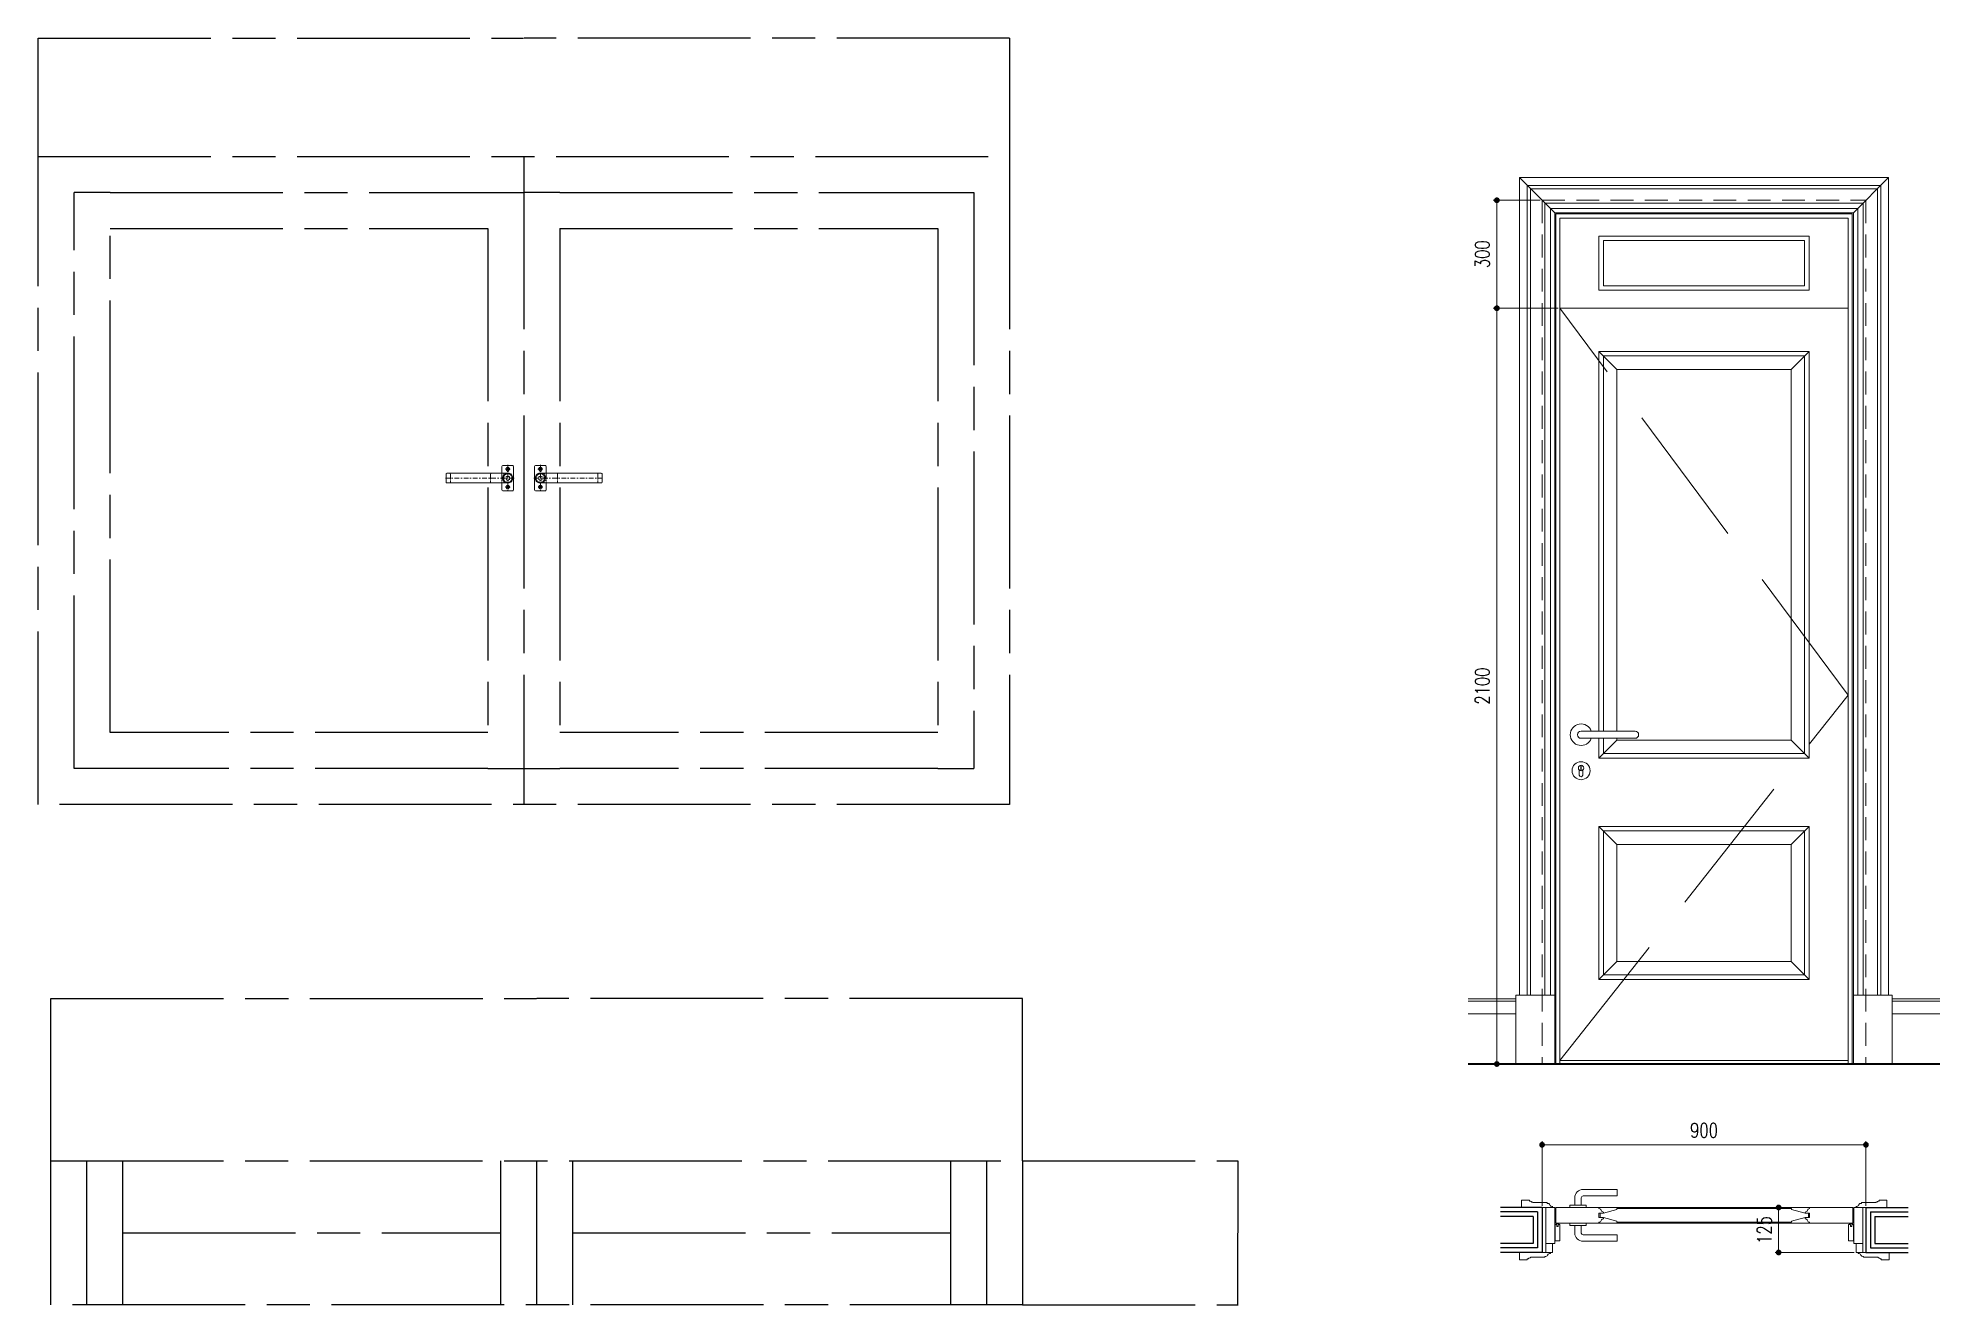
# Model space of a CAD drawing. Header units: inches. Extents: x 4882 to 24082, y 3624 to 18190.
# Drawn here: x 11101 to 16386, y 9380 to 12901 of the extents above; entities that cross this region are included whole.
import ezdxf

# ---------------------------------------------------------------- set-up
doc = ezdxf.new("R2010")
doc.units = ezdxf.units.IN
doc.header["$MEASUREMENT"] = 0
for name, pattern in [('ACAD_ISO08W100', [36, 24, -3, 6, -3]), ('DASHDOT', [25.4, 12.7, -6.35, 0, -6.35]), ('DASHED', [70, 50, -20]), ('HIDDEN', [9.525, 6.35, -3.175]), ('HIDDEN2', [4.7625, 3.175, -1.5875])]:
    doc.linetypes.add(name, pattern=pattern)
for name, color, linetype, lineweight in [('0_20mm_Line_Weight', 3, 'Continuous', 20), ('0_35mm_Line_Weight', 4, 'Continuous', 35), ('104', 1, 'DASHED', 0), ('Dimensions_Levels', 30, 'Continuous', 18), ('Doors', 250, 'Continuous', 20), ('Partition_Framed', 4, 'Continuous', 25), ('Window_Pivot_Lines', 91, 'Continuous', 9)]:
    doc.layers.add(name, color=color, linetype=linetype, lineweight=lineweight)
doc.styles.add('0020_Notes', font='romans.shx', dxfattribs={"width": 0.75, "height": 40})
doc.styles.get("Standard").update_dxf_attribs({"font": 'arial.ttf'})
doc.dimstyles.new('dim 20_dwgmodels.com', dxfattribs={"dimtxt": 40, "dimasz": 16, "dimexe": 10, "dimexo": 5, "dimgap": 20, "dimtad": 1, "dimdec": 0, "dimdsep": 46, "dimtxsty": '0020_Notes', "dimblk": 'DOT', "dimcen": 2.5, "dimclrd": 4, "dimclre": 4, "dimclrt": 90, "dimadec": 0, "dimazin": 0, "dimtfac": 1, "dimtdec": 0, "dimtmove": 0, "dimatfit": 3, "dimldrblk": 'DOT', "dimfxl": 1, "dimtolj": 1, "dimlwd": 18, "dimlwe": 18, "dimarcsym": 0})
doc.dimstyles.get("Standard").update_dxf_attribs({"dimtxt": 0.18, "dimasz": 0.18, "dimexe": 0.18, "dimexo": 0.0625, "dimgap": 0.09, "dimtad": 0, "dimtih": 1, "dimtoh": 1, "dimdec": 4, "dimzin": 0, "dimdsep": 46, "dimtxsty": 'Standard', "dimcen": 0.09, "dimadec": 0, "dimazin": 0, "dimtfac": 1, "dimtdec": 4, "dimtofl": 0, "dimtmove": 0, "dimatfit": 3, "dimfxl": 1, "dimtolj": 1, "dimtzin": 0, "dimarcsym": 0})

msp = doc.modelspace()

# ---------------------------------------------------------------- blocks, each defined once
blk = doc.blocks.new('*D91')
at = {"color": 0, "linetype": 'ACAD_ISO08W100', "lineweight": -2, "ltscale": 20, "transparency": 16777216}
for p, q in [((11101.1, 12571.4), (11101.1, 12900.5)), ((11101.2, 12900.4), (12450.4, 12900.4)), ((13800.9, 12900.4), (12451.7, 12900.4)), ((13801.1, 12571.4), (13801.1, 12900.5))]:
    blk.add_line(p, q, dxfattribs=at)
at = {"color": 0, "linetype": 'ACAD_ISO08W100', "ltscale": 20, "transparency": 16777216}
for points in [[(11101.2, 12900.4), (11101.2, 12900.3), (11101.1, 12900.4)], [(13800.9, 12900.4), (13800.9, 12900.3), (13801.1, 12900.4)]]:
    blk.add_solid(points, dxfattribs=at)
at = {"color": 0, "linetype": 'ACAD_ISO08W100', "ltscale": 20, "transparency": 16777216, "insert": (12451.1, 12900.4), "char_height": 0.18, "attachment_point": 5}
blk.add_mtext('\\A1;2700.0000', dxfattribs=at)
blk = doc.blocks.new('*D79')
at = {"color": 0, "linetype": 'ACAD_ISO08W100', "lineweight": -2, "ltscale": 20, "transparency": 16777216}
for p, q in [((11136.6, 9780.4), (11136.6, 10231.5)), ((11136.7, 10231.4), (12485.9, 10231.4)), ((13836.4, 10231.4), (12487.2, 10231.4)), ((13836.6, 9780.4), (13836.6, 10231.5))]:
    blk.add_line(p, q, dxfattribs=at)
at = {"color": 0, "linetype": 'ACAD_ISO08W100', "ltscale": 20, "transparency": 16777216}
for points in [[(11136.7, 10231.4), (11136.7, 10231.3), (11136.6, 10231.4)], [(13836.4, 10231.4), (13836.4, 10231.3), (13836.6, 10231.4)]]:
    blk.add_solid(points, dxfattribs=at)
at = {"color": 0, "linetype": 'ACAD_ISO08W100', "ltscale": 20, "transparency": 16777216, "insert": (12486.6, 10231.4), "char_height": 0.18, "attachment_point": 5}
blk.add_mtext('\\A1;2700.0000', dxfattribs=at)
blk = doc.blocks.new('*D80')
at = {"color": 0, "linetype": 'ACAD_ISO08W100', "lineweight": -2, "ltscale": 20, "transparency": 16777216}
for p, q in [((13836.6, 9780.4), (14435.7, 9780.4)), ((14435.6, 9780.2), (14435.6, 9580.5)), ((14435.6, 9380.5), (14435.6, 9580.2)), ((13836.6, 9380.4), (14435.7, 9380.4))]:
    blk.add_line(p, q, dxfattribs=at)
at = {"color": 0, "linetype": 'ACAD_ISO08W100', "ltscale": 20, "transparency": 16777216}
for points in [[(14435.5, 9780.2), (14435.6, 9780.2), (14435.6, 9780.4)], [(14435.5, 9380.5), (14435.6, 9380.5), (14435.6, 9380.4)]]:
    blk.add_solid(points, dxfattribs=at)
at = {"color": 0, "linetype": 'ACAD_ISO08W100', "ltscale": 20, "transparency": 16777216, "insert": (14435.6, 9580.4), "char_height": 0.18, "attachment_point": 5}
blk.add_mtext('\\A1;400.0000', dxfattribs=at)
blk = doc.blocks.new('_Dot')
at = {"color": 0, "lineweight": -2}
blk.add_line((-0.5, 0), (-1, 0), dxfattribs=at)
at = {"color": 0, "const_width": 0.5}
blk.add_lwpolyline([(-0.25, 0, 1), (0.25, 0, 1)], format="xyb", close=True, dxfattribs=at)
blk = doc.blocks.new('*D69')
at = {"layer": 'Dimensions_Levels', "color": 4, "lineweight": 18, "transparency": 16777216}
for p, q in [((16139.1, 9651.2), (15927.9, 9651.2)), ((15937.9, 9635.2), (15937.9, 9542.2)), ((16148.1, 9526.2), (15927.9, 9526.2))]:
    blk.add_line(p, q, dxfattribs=at)
at = {"layer": 'Dimensions_Levels', "color": 4, "lineweight": 18, "transparency": 16777216, "xscale": 16, "yscale": 16, "zscale": 16}
for p, rotation in [((15937.9, 9651.2), 90), ((15937.9, 9526.2), 270)]:
    blk.add_blockref('_Dot', p, dxfattribs=dict(at, rotation=rotation))
at = {"layer": 'Dimensions_Levels', "color": 90, "transparency": 16777216, "insert": (15897.9, 9588.7), "char_height": 40, "attachment_point": 5, "rotation": 90, "style": '0020_Notes'}
blk.add_mtext('\\A1;125', dxfattribs=at)
blk = doc.blocks.new('*D70')
at = {"layer": 'Dimensions_Levels', "color": 4, "lineweight": 18, "transparency": 16777216}
for p, q in [((15280.6, 9656.2), (15280.6, 9835.4)), ((16180.6, 9656.2), (16180.6, 9835.4)), ((15296.6, 9825.4), (16164.6, 9825.4))]:
    blk.add_line(p, q, dxfattribs=at)
at = {"layer": 'Dimensions_Levels', "color": 4, "lineweight": 18, "transparency": 16777216, "xscale": 16, "yscale": 16, "zscale": 16, "rotation": 180}
blk.add_blockref('_Dot', (15280.6, 9825.4), dxfattribs=at)
at = {"layer": 'Dimensions_Levels', "color": 4, "lineweight": 18, "transparency": 16777216, "xscale": 16, "yscale": 16, "zscale": 16}
blk.add_blockref('_Dot', (16180.6, 9825.4), dxfattribs=at)
at = {"layer": 'Dimensions_Levels', "color": 90, "transparency": 16777216, "insert": (15730.6, 9865.4), "char_height": 40, "attachment_point": 5, "style": '0020_Notes'}
blk.add_mtext('\\A1;900', dxfattribs=at)
blk = doc.blocks.new('*D71')
at = {"layer": 'Dimensions_Levels', "color": 4, "lineweight": 18, "transparency": 16777216}
for p, q in [((15325.3, 12149.9), (15144.9, 12149.9)), ((15154.9, 10065.9), (15154.9, 12133.9)), ((15202.6, 10049.9), (15144.9, 10049.9))]:
    blk.add_line(p, q, dxfattribs=at)
at = {"layer": 'Dimensions_Levels', "color": 4, "lineweight": 18, "transparency": 16777216, "xscale": 16, "yscale": 16, "zscale": 16}
for p, rotation in [((15154.9, 12149.9), 90), ((15154.9, 10049.9), 270)]:
    blk.add_blockref('_Dot', p, dxfattribs=dict(at, rotation=rotation))
at = {"layer": 'Dimensions_Levels', "color": 90, "transparency": 16777216, "insert": (15114.9, 11099.9), "char_height": 40, "attachment_point": 5, "rotation": 90, "style": '0020_Notes'}
blk.add_mtext('\\A1;2100', dxfattribs=at)
blk = doc.blocks.new('Door_Arch')
at = {"layer": 'Doors'}
for p, q in [((-64, 20.6), (-86, 20.6)), ((-86, 20.6), (-86, 0)), ((0, 0), (-86, 0)), ((-64, 17.5), (-64, 20.6)), ((-55, 13.5), (-55, 15.1)), ((-15, 13.5), (-55, 13.5)), ((-15, 11.1), (-15, 13.5)), ((0, 0), (0, 3.2))]:
    blk.add_line(p, q, dxfattribs=at)
blk.add_lwpolyline([(-64, 17.5, 0.073464), (-64, 18.3, 0.073464)], format="xyb", dxfattribs=at)
for centre, radius, start, end in [((-62.4, 14.3), 3.54, 33.549, 117.2539), ((-56, 20.3), 5.33, 229.4186, 280.5885), ((-13.3, 5.4), 6.01, 17.2531, 106.7937), ((-1.5, 9.4), 6.44, 200.7728, 283.8585)]:
    blk.add_arc(centre, radius, start, end, dxfattribs=at)
blk = doc.blocks.new('*D75')
at = {"layer": 'Dimensions_Levels', "color": 4, "lineweight": 18, "transparency": 16777216}
for p, q in [((15275.6, 12449.9), (15144.9, 12449.9)), ((15154.9, 12433.9), (15154.9, 12165.9)), ((15275.6, 12149.9), (15144.9, 12149.9))]:
    blk.add_line(p, q, dxfattribs=at)
at = {"layer": 'Dimensions_Levels', "color": 4, "lineweight": 18, "transparency": 16777216, "xscale": 16, "yscale": 16, "zscale": 16}
for p, rotation in [((15154.9, 12449.9), 90), ((15154.9, 12149.9), 270)]:
    blk.add_blockref('_Dot', p, dxfattribs=dict(at, rotation=rotation))
at = {"layer": 'Dimensions_Levels', "color": 90, "transparency": 16777216, "insert": (15114.9, 12299.9), "char_height": 40, "attachment_point": 5, "rotation": 90, "style": '0020_Notes'}
blk.add_mtext('\\A1;300', dxfattribs=at)

# ---------------------------------------------------------------- dimensions: what is measured, and where the dimension line sits
at = {"color": 7, "linetype": 'ACAD_ISO08W100', "ltscale": 20}
for base, p1, p2, picture, middle in [((13801.06552, 12900.3555), (11101.06552, 12571.3555), (13801.06552, 12571.3555), '*D91', (12451.06552, 12900.3555)), ((13836.56552, 10231.3555), (11136.56552, 9780.3555), (13836.56552, 9780.3555), '*D79', (12486.56552, 10231.3555))]:
    dim = msp.add_linear_dim(base=base, p1=p1, p2=p2, dimstyle='Standard', dxfattribs=at)
    dim.commit()
    dim.dimension.update_dxf_attribs({"geometry": picture, "text_midpoint": middle})
dim = msp.add_linear_dim(base=(14435.56552, 9380.3555), p1=(13836.56552, 9780.3555), p2=(13836.56552, 9380.3555), angle=90, dimstyle='Standard', dxfattribs=at)
dim.commit()
dim.dimension.update_dxf_attribs({"geometry": '*D80', "text_midpoint": (14435.56552, 9580.3555)})
at = {"layer": 'Dimensions_Levels'}
for p1, p2, picture, middle in [((15280.58504, 12449.87503), (15280.58504, 12149.87503), '*D75', (15114.85615, 12299.87503)), ((15207.60457, 10049.87503), (15330.27081, 12149.87503), '*D71', (15114.85615, 11099.87503))]:
    dim = msp.add_linear_dim(base=(15154.85615, 12149.87503), p1=p1, p2=p2, angle=90, dimstyle='dim 20_dwgmodels.com', dxfattribs=at)
    dim.commit()
    dim.dimension.update_dxf_attribs({"geometry": picture, "text_midpoint": middle})
dim = msp.add_linear_dim(base=(16180.58504, 9825.39623), p1=(15280.58504, 9651.22744), p2=(16180.58504, 9651.22744), dimstyle='dim 20_dwgmodels.com', dxfattribs=at)
dim.commit()
dim.dimension.update_dxf_attribs({"geometry": '*D70', "text_midpoint": (15730.58504, 9865.39623)})
at = {"layer": 'Dimensions_Levels', "color": 7}
dim = msp.add_linear_dim(base=(15937.89063, 9526.22744), p1=(16144.08504, 9651.22744), p2=(16153.08504, 9526.22744), angle=90, dimstyle='dim 20_dwgmodels.com', dxfattribs=at)
dim.commit()
dim.dimension.update_dxf_attribs({"geometry": '*D69', "text_midpoint": (15897.89063, 9588.72744)})

# ---------------------------------------------------------------- linework, layer by layer
at = {"color": 7, "linetype": 'ACAD_ISO08W100', "ltscale": 20}
for p, q in [((11101.06552, 12571.3555), (12451.06552, 12571.3555)), ((11101.06552, 10771.3555), (11101.06552, 12571.3555)), ((11101.06552, 12571.3555), (13801.06552, 12571.3555)), ((12451.06552, 12571.3555), (12451.06552, 10771.3555)), ((13801.06552, 12571.3555), (13801.06552, 10771.3555)), ((11201.06552, 10871.3555), (11201.06552, 12471.3555)), ((11301.06552, 12471.3555), (12351.06552, 12471.3555)), ((12551.06552, 12471.3555), (13601.06552, 12471.3555)), ((13701.06552, 12471.3555), (13701.06552, 10871.3555)), ((11301.06552, 10971.3555), (11301.06552, 12371.3555)), ((11301.06552, 12371.3555), (12351.06552, 12371.3555)), ((12351.06552, 12371.3555), (12351.06552, 10971.3555)), ((12551.06552, 12371.3555), (12551.06552, 10971.3555)), ((12551.06552, 12371.3555), (13601.06552, 12371.3555)), ((13601.06552, 12371.3555), (13601.06552, 10971.3555)), ((12351.06552, 10971.3555), (11301.06552, 10971.3555)), ((13601.06552, 10971.3555), (12551.06552, 10971.3555)), ((12351.06552, 10871.3555), (11301.06552, 10871.3555)), ((13601.06552, 10871.3555), (12551.06552, 10871.3555)), ((13801.06552, 10771.3555), (11101.06552, 10771.3555)), ((11136.56552, 9380.3555), (11136.56552, 9780.3555)), ((11136.56552, 9780.3555), (13836.56552, 9780.3555)), ((11136.56552, 9780.3555), (12486.56552, 9780.3555)), ((11236.56552, 9380.3555), (11236.56552, 9780.3555)), ((11336.56552, 9380.3555), (11336.56552, 9780.3555)), ((12386.56552, 9780.3555), (12386.56552, 9380.3555)), ((12486.56552, 9780.3555), (12486.56552, 9380.3555)), ((12586.56552, 9780.3555), (12586.56552, 9380.3555)), ((13636.56552, 9780.3555), (13636.56552, 9380.3555)), ((13736.56552, 9780.3555), (13736.56552, 9380.3555)), ((13836.56552, 9780.3555), (13836.56552, 9380.3555)), ((11336.56552, 9580.3555), (12386.56552, 9580.3555)), ((12586.56552, 9580.3555), (13636.56552, 9580.3555)), ((13836.56552, 9380.3555), (11136.56552, 9380.3555))]:
    msp.add_line(p, q, dxfattribs=at)
at = {"color": 7, "ltscale": 20}
for p, q in [((11301.06552, 12471.3555), (11201.06552, 12471.3555)), ((12351.06552, 12471.3555), (12451.06552, 12471.3555)), ((12551.06552, 12471.3555), (12451.06552, 12471.3555)), ((13601.06552, 12471.3555), (13701.06552, 12471.3555)), ((11301.06552, 10871.3555), (11201.06552, 10871.3555)), ((12351.06552, 10871.3555), (12451.06552, 10871.3555)), ((12451.06552, 10871.3555), (12551.06552, 10871.3555)), ((13601.06552, 10871.3555), (13701.06552, 10871.3555))]:
    msp.add_line(p, q, dxfattribs=at)
at = {"color": 7, "linetype": 'ACAD_ISO08W100', "ltscale": 20}
for points in [[(11101.06552, 12571.3555), (13801.06552, 12571.3555), (13801.06552, 10771.3555), (11101.06552, 10771.3555)], [(11136.56552, 9780.3555), (13836.56552, 9780.3555), (13836.56552, 9380.3555), (11136.56552, 9380.3555)]]:
    msp.add_lwpolyline(points, close=True, dxfattribs=at)
at = {"layer": '0_20mm_Line_Weight', "linetype": 'HIDDEN', "ltscale": 10}
for p, q in [((15280.58504, 12449.87503), (16180.58504, 12449.87503)), ((15280.58504, 12449.87503), (15280.58504, 10049.87503)), ((16180.58504, 12449.87503), (16180.58504, 10049.87503))]:
    msp.add_line(p, q, dxfattribs=at)
at = {"layer": '0_35mm_Line_Weight'}
msp.add_line((15074.91131, 10049.87503), (16386.25877, 10049.87503), dxfattribs=at)
at = {"layer": '104', "color": 7, "linetype": 'Continuous', "lineweight": 0}
for p, q in [((12235.01589, 11666.3555), (12235.01589, 11689.3555)), ((12237.01589, 11691.3555), (12406.31552, 11691.3555)), ((12390.06552, 11691.3555), (12390.06552, 11710.3555)), ((12392.56552, 11712.8555), (12420.06552, 11712.8555)), ((12395.81589, 11666.3555), (12395.81589, 11689.3555)), ((12422.56552, 11710.3555), (12422.56552, 11645.3555)), ((12480.81552, 11710.3555), (12480.81552, 11645.3555)), ((12510.81552, 11712.8555), (12483.31552, 11712.8555)), ((12666.36514, 11691.3555), (12497.06552, 11691.3555)), ((12507.56514, 11666.3555), (12507.56514, 11689.3555)), ((12513.31552, 11691.3555), (12513.31552, 11710.3555)), ((12668.36514, 11666.3555), (12668.36514, 11689.3555)), ((12406.31552, 11664.3555), (12237.01589, 11664.3555)), ((12390.06552, 11645.3555), (12390.06552, 11664.3555)), ((12420.06552, 11642.8555), (12392.56552, 11642.8555)), ((12483.31552, 11642.8555), (12510.81552, 11642.8555)), ((12497.06552, 11664.3555), (12666.36514, 11664.3555)), ((12513.31552, 11645.3555), (12513.31552, 11664.3555))]:
    msp.add_line(p, q, dxfattribs=at)
at = {"layer": '104', "color": 1, "linetype": 'HIDDEN2', "lineweight": 0}
for p, q in [((12247.01589, 11666.3555), (12247.01589, 11689.3555)), ((12358.81589, 11666.3555), (12358.81589, 11689.3555)), ((12390.06552, 11664.3555), (12390.06552, 11691.3555)), ((12410.81552, 11682.3555), (12401.81552, 11682.3555)), ((12401.81552, 11682.3555), (12401.81552, 11673.3555)), ((12404.96842, 11706.68271), (12404.95851, 11706.68271)), ((12410.81552, 11673.3555), (12410.81552, 11682.3555)), ((12492.56552, 11673.3555), (12492.56552, 11682.3555)), ((12492.56552, 11682.3555), (12501.56552, 11682.3555)), ((12498.41261, 11706.68271), (12498.42252, 11706.68271)), ((12501.56552, 11682.3555), (12501.56552, 11673.3555)), ((12513.31552, 11664.3555), (12513.31552, 11691.3555)), ((12544.56514, 11666.3555), (12544.56514, 11689.3555)), ((12656.36514, 11666.3555), (12656.36514, 11689.3555)), ((12401.81552, 11673.3555), (12410.81552, 11673.3555)), ((12403.22599, 11666.31179), (12403.21929, 11666.31358)), ((12485.52443, 11674.75795), (12485.52289, 11674.76369)), ((12501.56552, 11673.3555), (12492.56552, 11673.3555)), ((12500.15504, 11666.31179), (12500.16174, 11666.31358)), ((12500.62812, 11664.57505), (12500.62041, 11664.57298))]:
    msp.add_line(p, q, dxfattribs=at)
at = {"layer": '104', "color": 1, "linetype": 'DASHDOT', "lineweight": 0}
for p, q in [((12413.31439, 11702.8555), (12398.91159, 11702.8555)), ((12406.31552, 11714.8555), (12406.31552, 11641.8555)), ((12490.06665, 11702.8555), (12504.46944, 11702.8555)), ((12497.06552, 11714.8555), (12497.06552, 11641.8555)), ((12424.31552, 11677.8555), (12233.31552, 11677.8555)), ((12412.89077, 11652.8555), (12398.74215, 11652.8555)), ((12479.06552, 11677.8555), (12670.06552, 11677.8555)), ((12490.49026, 11652.8555), (12504.63889, 11652.8555))]:
    msp.add_line(p, q, dxfattribs=at)
at = {"layer": '104', "color": 1, "linetype": 'HIDDEN2', "lineweight": 0}
for centre, radius in [((12406.31552, 11677.8555), 12), ((12406.31552, 11702.8555), 5), ((12406.31552, 11702.8555), 3), ((12497.06552, 11677.8555), 12), ((12497.06552, 11702.8555), 5), ((12497.06552, 11702.8555), 3), ((12406.31552, 11652.8555), 5), ((12406.31552, 11652.8555), 3), ((12497.06552, 11652.8555), 5), ((12497.06552, 11652.8555), 3)]:
    msp.add_circle(centre, radius, dxfattribs=at)
at = {"layer": '104', "color": 7, "linetype": 'Continuous', "lineweight": 0}
for centre, radius, start, end in [((12237.01589, 11689.3555), 2, 90, 180), ((12392.56552, 11710.3555), 2.5, 90, 180), ((12393.81589, 11689.3555), 2, 0, 90), ((12406.31552, 11677.8555), 14.25, 251.32828194, 108.67171806), ((12406.31552, 11677.8555), 13.5, 270, 90), ((12420.06552, 11710.3555), 2.5, 0, 90), ((12483.31552, 11710.3555), 2.5, 90, 180), ((12497.06552, 11677.8555), 14.25, 71.32828194, 288.67171806), ((12497.06552, 11677.8555), 13.5, 90, 270), ((12509.56514, 11689.3555), 2, 90, 180), ((12510.81552, 11710.3555), 2.5, 0, 90), ((12666.36514, 11689.3555), 2, 0, 90), ((12237.01589, 11666.3555), 2, 180, 270), ((12392.56552, 11645.3555), 2.5, 180, 270), ((12393.81589, 11666.3555), 2, 270, 0), ((12420.06552, 11645.3555), 2.5, 270, 0), ((12483.31552, 11645.3555), 2.5, 180, 270), ((12509.56514, 11666.3555), 2, 180, 270), ((12510.81552, 11645.3555), 2.5, 270, 0), ((12666.36514, 11666.3555), 2, 270, 0)]:
    msp.add_arc(centre, radius, start, end, dxfattribs=at)
at = {"layer": '104', "color": 1, "linetype": 'HIDDEN2', "lineweight": 0}
for centre, radius, start, end in [((12245.01589, 11689.3555), 2, 0, 90), ((12360.81589, 11689.3555), 2, 90, 180), ((12406.31552, 11677.8555), 14.25, 108.67171806, 251.32828194), ((12497.06552, 11677.8555), 14.25, 288.67171806, 71.32828194), ((12542.56514, 11689.3555), 2, 0, 90), ((12658.36514, 11689.3555), 2, 90, 180), ((12245.01589, 11666.3555), 2, 270, 0), ((12360.81589, 11666.3555), 2, 180, 270), ((12542.56514, 11666.3555), 2, 270, 0), ((12658.36514, 11666.3555), 2, 180, 270)]:
    msp.add_arc(centre, radius, start, end, dxfattribs=at)
at = {"layer": 'Doors', "color": 7}
for p, q in [((15217.60457, 12512.8555), (16243.56552, 12512.8555)), ((15217.60457, 12512.8555), (15217.60457, 10240.85003)), ((15315.58504, 12414.87503), (15217.60457, 12512.8555)), ((15239.54778, 12490.91229), (16221.62231, 12490.91229)), ((15239.54778, 12490.91229), (15239.54778, 10240.85003)), ((15248.56489, 12481.89518), (16212.6052, 12481.89518)), ((15248.56489, 12481.89518), (15248.56489, 10240.85003)), ((16145.58504, 12414.87503), (16243.56552, 12512.8555)), ((16212.6052, 12481.89518), (16212.6052, 10240.85003)), ((16221.62231, 12490.91229), (16221.62231, 10240.85003)), ((16243.56552, 12512.8555), (16243.56552, 10240.85003)), ((15288.54719, 12441.91288), (16172.62289, 12441.91288)), ((15288.54719, 12441.91288), (15288.54719, 10240.85003)), ((15303.58504, 12426.87503), (16157.58504, 12426.87503)), ((15303.58504, 12426.87503), (15303.58504, 10240.85003)), ((16157.58504, 12426.87503), (16157.58504, 10240.85003)), ((16172.62289, 12441.91288), (16172.62289, 10240.85003)), ((15315.58504, 12414.87503), (16145.58504, 12414.87503)), ((15315.58504, 12414.87503), (15315.58504, 10049.87503)), ((15318.58504, 12411.87503), (16142.58504, 12411.87503)), ((15318.58504, 12411.87503), (15318.58504, 10049.87503)), ((15330.27081, 12400.18926), (16130.89928, 12400.18926)), ((15330.27081, 12400.18926), (15330.27081, 10049.87503)), ((16130.89928, 12400.18926), (16130.89928, 10049.87503)), ((16142.58504, 12411.87503), (16142.58504, 10049.87503)), ((16145.58504, 12414.87503), (16145.58504, 10049.87503)), ((16022.58504, 12350.18926), (15438.58504, 12350.18926)), ((15438.58504, 12350.18926), (15438.58504, 12199.87503)), ((16010.08504, 12337.68926), (15451.08504, 12337.68926)), ((15451.08504, 12337.68926), (15451.08504, 12212.37503)), ((16010.08504, 12337.68926), (16010.08504, 12212.37503)), ((16022.58504, 12350.18926), (16022.58504, 12199.87503)), ((16010.08504, 12212.37503), (15451.08504, 12212.37503)), ((16022.58504, 12199.87503), (15438.58504, 12199.87503)), ((15330.27081, 12149.87503), (16130.89928, 12149.87503)), ((15438.58504, 12029.87503), (15438.58504, 10974.87503)), ((16022.58504, 12029.87503), (15438.58504, 12029.87503)), ((15488.58504, 11979.87503), (15438.58504, 12029.87503)), ((15451.08504, 12017.37503), (15451.08504, 10974.87503)), ((16010.08504, 12017.37503), (15451.08504, 12017.37503)), ((15972.58504, 11979.87503), (16022.58504, 12029.87503)), ((16010.08504, 12017.37503), (16010.08504, 10912.37503)), ((16022.58504, 12029.87503), (16022.58504, 10899.87503)), ((15488.58504, 11979.87503), (15488.58504, 10974.87503)), ((15972.58504, 11979.87503), (15488.58504, 11979.87503)), ((15972.58504, 11979.87503), (15972.58504, 10949.87503)), ((15388.9199, 10974.87503), (15538.9199, 10974.87503)), ((15388.9199, 10954.87503), (15538.9199, 10954.87503)), ((15438.58504, 10954.87503), (15438.58504, 10899.87503)), ((15438.58504, 10899.87503), (15488.58504, 10949.87503)), ((15451.08504, 10954.87503), (15451.08504, 10912.37503)), ((15488.58504, 10954.87503), (15488.58504, 10949.87503)), ((15972.58504, 10949.87503), (15488.58504, 10949.87503)), ((15972.58504, 10949.87503), (16022.58504, 10899.87503)), ((16022.58504, 10899.87503), (15438.58504, 10899.87503)), ((16010.08504, 10912.37503), (15451.08504, 10912.37503)), ((15383.9199, 10866.72321), (15383.9199, 10852.81338)), ((15388.3199, 10876.9654), (15388.3199, 10867.66137)), ((15388.3199, 10876.9654), (15389.5199, 10876.9654)), ((15388.3199, 10867.66137), (15389.5199, 10867.66137)), ((15389.5199, 10867.66137), (15389.5199, 10876.9654)), ((15393.9199, 10866.72321), (15393.9199, 10852.81338)), ((16022.58504, 10709.87503), (15438.58504, 10709.87503)), ((15438.58504, 10709.87503), (15438.58504, 10284.87503)), ((15488.58504, 10659.87503), (15438.58504, 10709.87503)), ((16010.08504, 10697.37503), (15451.08504, 10697.37503)), ((15451.08504, 10697.37503), (15451.08504, 10297.37503)), ((15972.58504, 10659.87503), (16022.58504, 10709.87503)), ((16010.08504, 10697.37503), (16010.08504, 10297.37503)), ((16022.58504, 10709.87503), (16022.58504, 10284.87503)), ((15972.58504, 10659.87503), (15488.58504, 10659.87503)), ((15488.58504, 10659.87503), (15488.58504, 10334.87503)), ((15972.58504, 10659.87503), (15972.58504, 10334.87503)), ((15488.58504, 10334.87503), (15438.58504, 10284.87503)), ((15972.58504, 10334.87503), (15488.58504, 10334.87503)), ((16022.58504, 10284.87503), (15972.58504, 10334.87503)), ((16022.58504, 10284.87503), (15438.58504, 10284.87503)), ((16010.08504, 10297.37503), (15451.08504, 10297.37503)), ((15074.91131, 10230.85003), (15207.60457, 10230.85003)), ((15074.91131, 10224.50003), (15207.60457, 10224.50003)), ((15207.60457, 10240.85003), (15315.58504, 10240.85003)), ((15207.60457, 10240.85003), (15207.60457, 10049.87503)), ((16253.56552, 10240.85003), (16145.58504, 10240.85003)), ((16253.56552, 10240.85003), (16253.56552, 10049.87503)), ((16386.25877, 10230.85003), (16253.56552, 10230.85003)), ((16386.25877, 10224.50003), (16253.56552, 10224.50003)), ((15074.91131, 10189.57503), (15207.60457, 10189.57503)), ((16386.25877, 10189.57503), (16253.56552, 10189.57503)), ((15330.27081, 10059.87503), (16130.89928, 10059.87503)), ((15290.58504, 9551.22744), (15290.58504, 9651.22744)), ((15290.58504, 9651.22744), (15315.58504, 9651.22744)), ((15315.58504, 9551.22744), (15315.58504, 9651.22744)), ((15318.58504, 9651.22744), (15438.58504, 9651.22744)), ((15318.58504, 9607.22744), (15318.58504, 9651.22744)), ((15438.58504, 9651.22744), (15438.58504, 9648.22744)), ((15451.08504, 9635.47744), (15488.58504, 9645.22744)), ((15451.08504, 9635.47744), (15451.08504, 9638.47744)), ((15451.08504, 9622.97744), (15451.08504, 9619.97744)), ((15451.08504, 9622.97744), (15488.58504, 9613.22744)), ((15488.58504, 9648.22744), (15974.08504, 9648.22744)), ((15488.58504, 9645.22744), (15488.58504, 9648.22744)), ((16011.58504, 9635.47744), (15974.08504, 9645.22744)), ((16011.58504, 9622.97744), (15974.08504, 9613.22744)), ((16011.58504, 9635.47744), (16011.58504, 9638.47744)), ((16011.58504, 9622.97744), (16011.58504, 9619.97744)), ((16144.08504, 9651.22744), (16024.08504, 9651.22744)), ((16144.08504, 9607.22744), (16144.08504, 9651.22744)), ((16172.08504, 9651.22744), (16147.08504, 9651.22744)), ((16147.08504, 9551.22744), (16147.08504, 9651.22744)), ((16172.08504, 9551.22744), (16172.08504, 9651.22744)), ((15316.58504, 9602.8719), (15316.58504, 9559.8719)), ((15317.58504, 9603.8719), (15321.48671, 9603.8719)), ((15318.58504, 9607.22744), (15438.58504, 9607.22744)), ((15321.48671, 9603.8719), (15321.48671, 9598.43945)), ((15321.48671, 9598.43945), (15325.36914, 9598.43945)), ((15325.36914, 9603.8719), (15325.36914, 9598.43945)), ((15325.36914, 9603.8719), (15329.27081, 9603.8719)), ((15329.27081, 9603.8719), (15330.27081, 9602.8719)), ((15330.27081, 9602.8719), (15330.27081, 9559.8719)), ((15438.58504, 9607.22744), (15438.58504, 9610.22744)), ((15488.58504, 9610.22744), (15488.58504, 9613.22744)), ((15488.58504, 9610.22744), (15974.08504, 9610.22744)), ((16024.08504, 9607.22744), (16024.08504, 9610.22744)), ((16144.08504, 9607.22744), (16024.08504, 9607.22744)), ((16132.39928, 9602.8719), (16132.39928, 9559.8719)), ((16137.30095, 9603.8719), (16133.39928, 9603.8719)), ((16137.30095, 9603.8719), (16137.30095, 9598.43945)), ((16141.18337, 9598.43945), (16137.30095, 9598.43945)), ((16141.18337, 9603.8719), (16141.18337, 9598.43945)), ((16145.08504, 9603.8719), (16141.18337, 9603.8719)), ((16146.08504, 9602.8719), (16146.08504, 9559.8719)), ((15290.58504, 9551.22744), (15315.58504, 9551.22744)), ((15290.58504, 9551.22744), (15290.58504, 9526.22744)), ((15303.58504, 9526.22744), (15309.58504, 9526.22744)), ((15309.58504, 9551.22744), (15309.58504, 9526.22744)), ((15316.58504, 9559.8719), (15317.58504, 9558.8719)), ((15329.27081, 9558.8719), (15317.56914, 9558.8719)), ((15330.27081, 9559.8719), (15329.27081, 9558.8719)), ((16133.39928, 9558.8719), (16145.10095, 9558.8719)), ((16146.08504, 9559.8719), (16145.08504, 9558.8719)), ((16172.08504, 9551.22744), (16147.08504, 9551.22744)), ((16153.08504, 9551.22744), (16153.08504, 9526.22744)), ((16159.08504, 9526.22744), (16153.08504, 9526.22744)), ((16172.08504, 9551.22744), (16172.08504, 9526.22744))]:
    msp.add_line(p, q, dxfattribs=at)
at = {"layer": 'Doors', "color": 7, "linetype": 'Continuous'}
for p, q in [((15371.56698, 9657.22744), (15371.56698, 9678.22744)), ((15389.56698, 9657.22744), (15389.56698, 9678.22744)), ((15394.56698, 9701.22744), (15489.56698, 9701.22744)), ((15394.56698, 9683.22744), (15489.56698, 9683.22744)), ((15489.56698, 9683.22744), (15489.56698, 9701.22744)), ((15358.06698, 9657.22744), (15358.06698, 9651.22744)), ((15403.06698, 9657.22744), (15358.06698, 9657.22744)), ((15403.06698, 9651.22744), (15403.06698, 9657.22744)), ((15438.58504, 9651.22744), (16024.08504, 9651.22744)), ((15438.58504, 9635.47744), (15438.58504, 9622.97744)), ((15451.08504, 9635.47744), (15438.58504, 9635.47744)), ((15451.08504, 9622.97744), (15438.58504, 9622.97744)), ((15441.58504, 9635.47744), (15441.58504, 9622.97744)), ((16011.58504, 9635.47744), (16024.08504, 9635.47744)), ((16011.58504, 9622.97744), (16024.08504, 9622.97744)), ((16021.08504, 9635.47744), (16021.08504, 9622.97744)), ((16024.08504, 9635.47744), (16024.08504, 9622.97744)), ((15358.06698, 9601.22744), (15358.06698, 9607.22744)), ((15403.06698, 9601.22744), (15358.06698, 9601.22744)), ((15371.56698, 9601.22744), (15371.56698, 9580.22744)), ((15389.56698, 9601.22744), (15389.56698, 9580.22744)), ((15394.56698, 9575.22744), (15489.56698, 9575.22744)), ((15403.06698, 9607.22744), (15403.06698, 9601.22744)), ((15438.58504, 9607.22744), (16024.08504, 9607.22744)), ((15489.56698, 9575.22744), (15489.56698, 9557.22744)), ((15394.56698, 9557.22744), (15489.56698, 9557.22744))]:
    msp.add_line(p, q, dxfattribs=at)
at = {"layer": 'Doors', "color": 18, "true_color": 0x000000}
for p, q in [((15974.08504, 9645.22744), (15974.08504, 9648.22744)), ((16024.08504, 9651.22744), (16024.08504, 9648.22744)), ((15317.58504, 9603.8719), (15316.58504, 9602.8719)), ((15974.08504, 9610.22744), (15974.08504, 9613.22744)), ((16133.39928, 9603.8719), (16132.39928, 9602.8719)), ((16145.08504, 9603.8719), (16146.08504, 9602.8719)), ((16132.39928, 9559.8719), (16133.39928, 9558.8719))]:
    msp.add_line(p, q, dxfattribs=at)
at = {"layer": 'Doors', "color": 7}
for centre, radius in [((15388.9199, 10864.87503), 25), ((15388.9199, 10872.31338), 7.5)]:
    msp.add_circle(centre, radius, dxfattribs=at)
for centre, radius, start, end in [((15388.9199, 10964.87503), 30, 19.47122063, 340.52877937), ((15388.9199, 10964.87503), 10, 90, 270), ((15538.9199, 10964.87503), 10, 270, 90), ((15388.9199, 10852.81338), 5, 180, 0), ((15438.58504, 9641.78353), 6.44391, 14.09153825, 90), ((15451.08504, 9644.92135), 6.44391, 194.09153825, 270), ((15451.08504, 9613.53353), 6.44391, 90, 165.90846175), ((16011.58504, 9644.92135), 6.44391, 270, 345.90846175), ((16011.58504, 9613.53353), 6.44391, 14.09153825, 90), ((16024.08504, 9641.78353), 6.44391, 90, 165.90846175), ((15438.58504, 9616.67135), 6.44391, 270, 345.90846175), ((16024.08504, 9616.67135), 6.44391, 194.09153825, 270)]:
    msp.add_arc(centre, radius, start, end, dxfattribs=at)
at = {"layer": 'Doors', "color": 7, "linetype": 'Continuous'}
for centre, radius, start, end in [((15394.56698, 9678.22744), 23, 90, 180), ((15394.56698, 9678.22744), 5, 90, 180), ((15323.59364, 9600.78044), 6.06018, 30.67229221, 149.32770779), ((15394.56698, 9580.22744), 23, 180, 270), ((15394.56698, 9580.22744), 5, 180, 270), ((16139.07644, 9600.78044), 6.06018, 30.67229221, 149.32770779)]:
    msp.add_arc(centre, radius, start, end, dxfattribs=at)
at = {"layer": 'Partition_Framed'}
for p, q in [((15280.58504, 9651.22744), (15164.59984, 9651.22744)), ((15255.58504, 9626.22744), (15164.59984, 9626.22744)), ((15255.58504, 9626.22744), (15255.58504, 9551.22744)), ((15280.58504, 9651.22744), (15280.58504, 9526.22744)), ((16180.58504, 9651.22744), (16298.07025, 9651.22744)), ((16180.58504, 9651.22744), (16180.58504, 9526.22744)), ((16205.58504, 9626.22744), (16298.07025, 9626.22744)), ((16205.58504, 9626.22744), (16205.58504, 9551.22744)), ((15255.58504, 9551.22744), (15164.59984, 9551.22744)), ((15280.58504, 9526.22744), (15164.59984, 9526.22744)), ((16180.58504, 9526.22744), (16298.07025, 9526.22744)), ((16205.58504, 9551.22744), (16298.07025, 9551.22744))]:
    msp.add_line(p, q, dxfattribs=at)
at = {"layer": 'Partition_Framed', "color": 8}
for p, q in [((15268.08504, 9638.72744), (15164.59984, 9638.72744)), ((15268.08504, 9638.72744), (15268.08504, 9538.72744)), ((16193.08504, 9638.72744), (16298.07025, 9638.72744)), ((16193.08504, 9638.72744), (16193.08504, 9538.72744)), ((15268.08504, 9538.72744), (15164.59984, 9538.72744)), ((16193.08504, 9538.72744), (16298.07025, 9538.72744))]:
    msp.add_line(p, q, dxfattribs=at)
at = {"layer": 'Window_Pivot_Lines', "color": 9, "linetype": 'DASHED', "ltscale": 8}
for p, q in [((16130.89928, 11075.03214), (15330.27081, 12149.87503)), ((15330.27081, 10059.87503), (16130.89928, 11075.03214))]:
    msp.add_line(p, q, dxfattribs=at)

# ---------------------------------------------------------------- block references
at = {"layer": 'Doors', "color": 7}
msp.add_blockref('Door_Arch', (15309.58504, 9651.22744), dxfattribs=at)
at = {"layer": 'Doors', "color": 7, "xscale": -1}
msp.add_blockref('Door_Arch', (16153.08504, 9651.22744), dxfattribs=at)
at = {"layer": 'Doors', "color": 7, "xscale": -1, "rotation": 180}
msp.add_blockref('Door_Arch', (15303.58504, 9526.22744), dxfattribs=at)
at = {"layer": 'Doors', "color": 7, "rotation": 180}
msp.add_blockref('Door_Arch', (16159.08504, 9526.22744), dxfattribs=at)

msp.set_redraw_order([(e.dxf.handle, doc.entitydb.next_handle()) for e in msp.query("TEXT MTEXT ATTDEF DIMENSION ARC_DIMENSION")])  # texts and dimensions are drawn at this point

doc.saveas('drawing.dxf')
